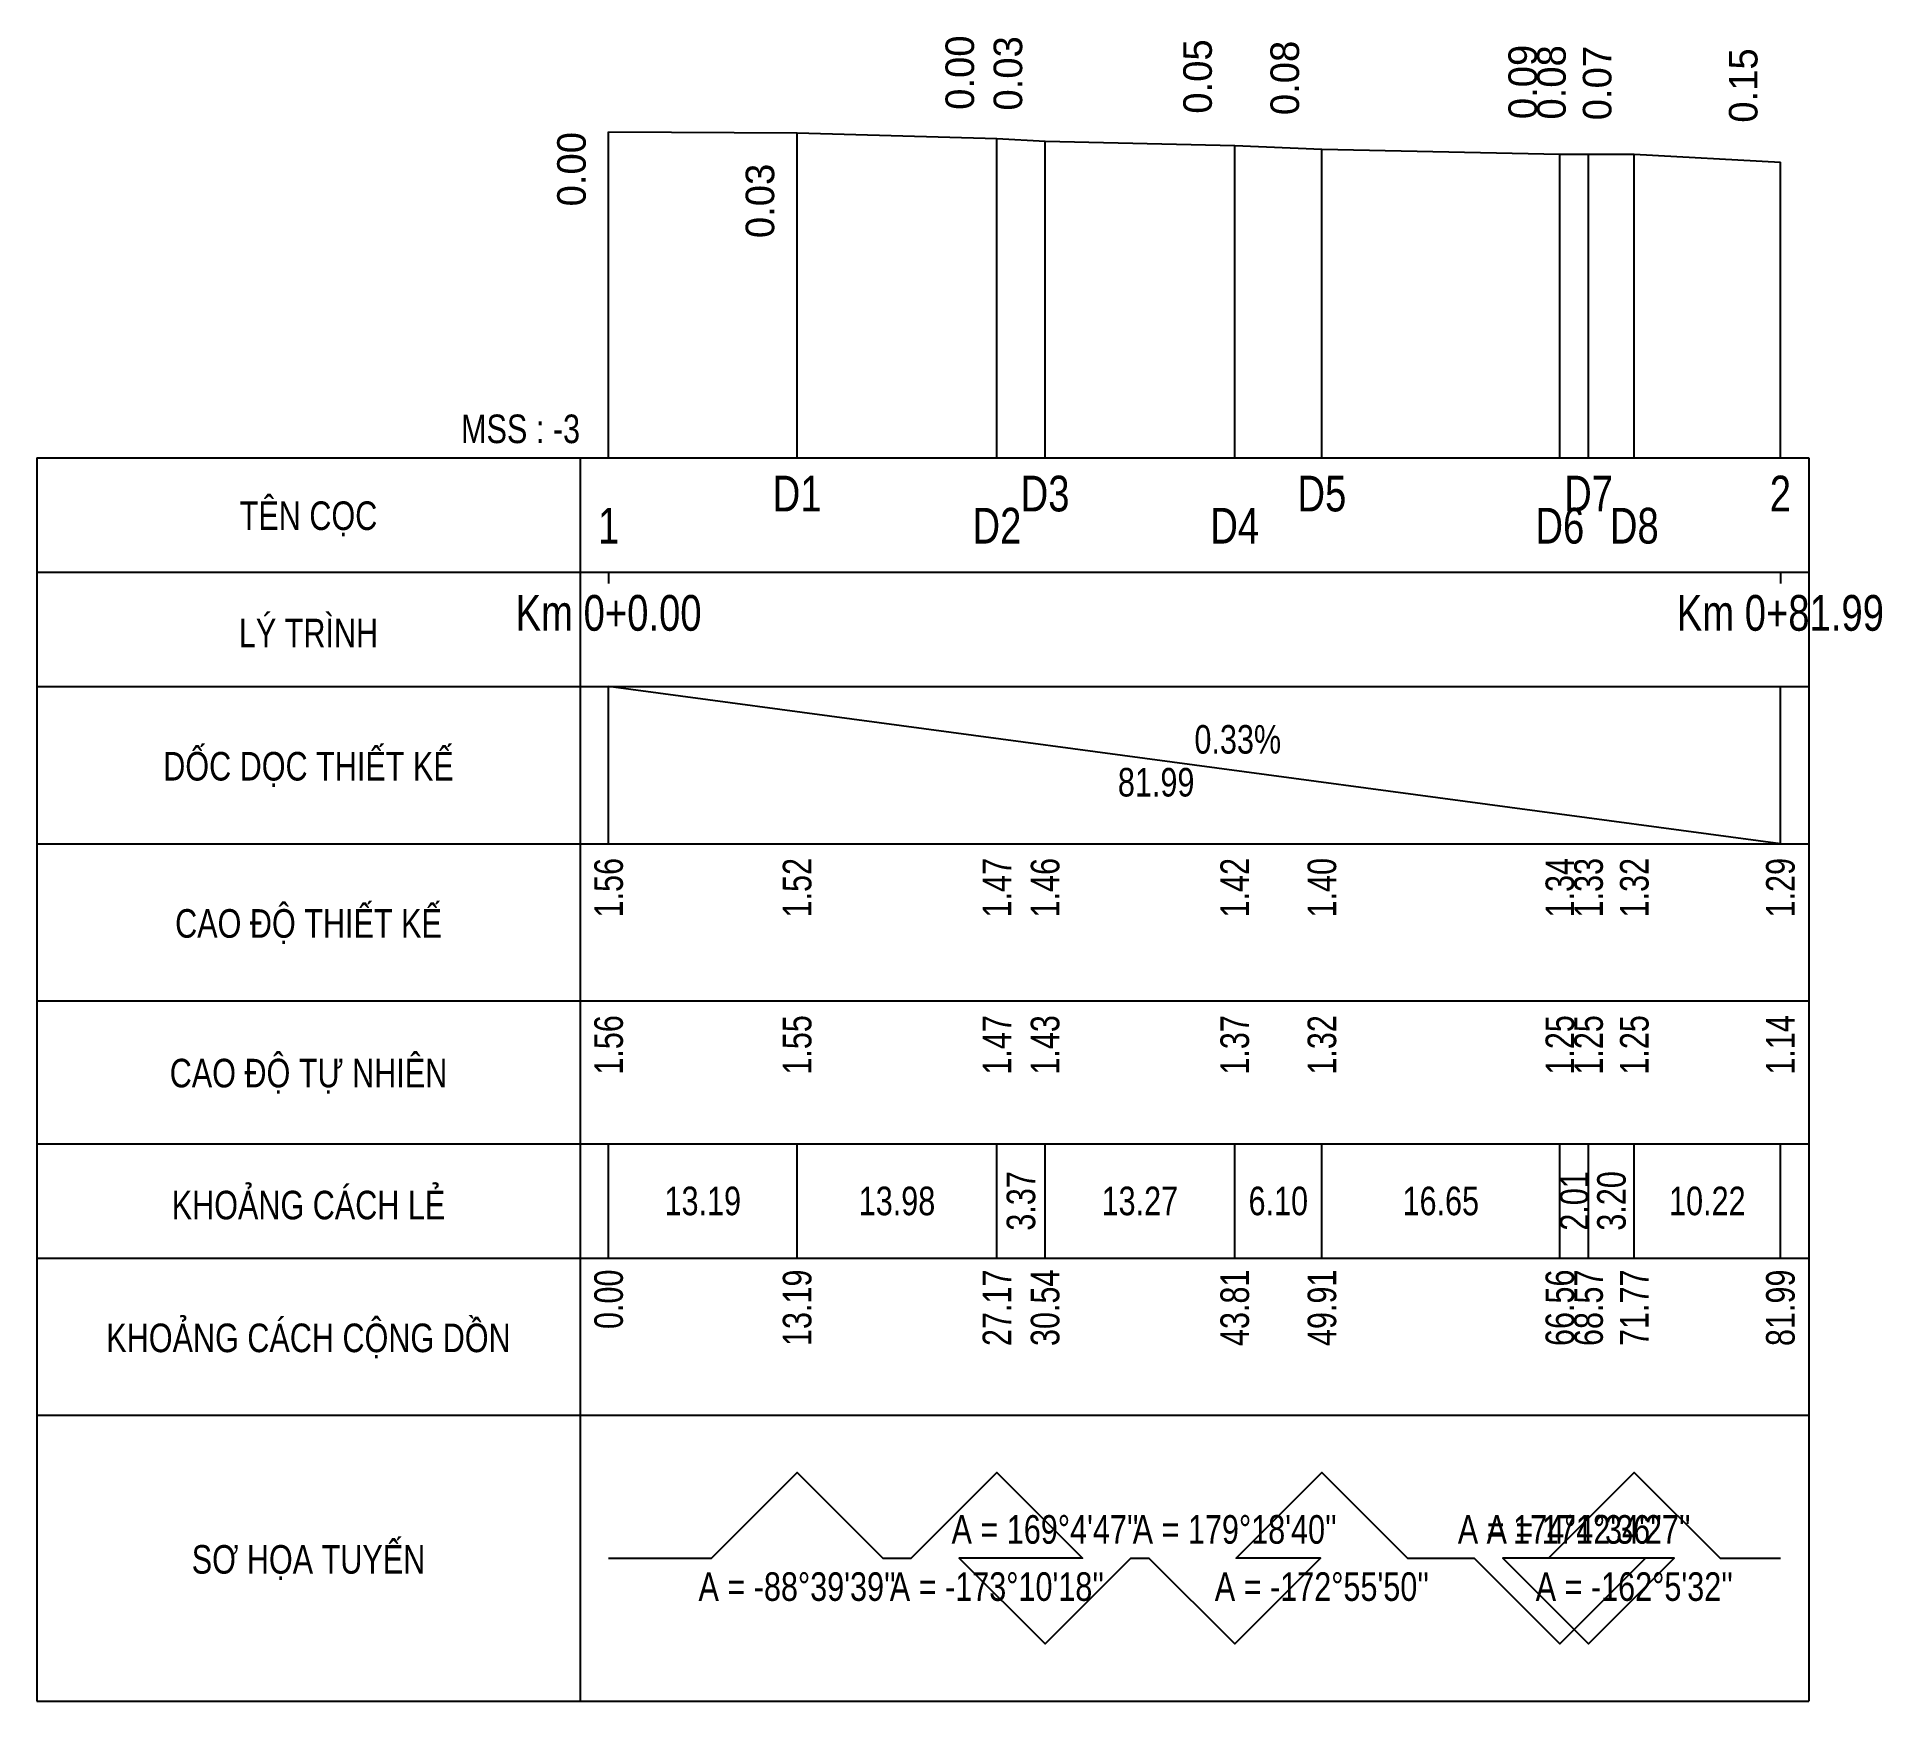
# Model space of a CAD drawing. Header units: inches. Extents: x -261 to 1013, y -2511 to 313.
# Drawn here: x 148.9 to 278, y -1249.3 to -1132.9 of the extents above; entities that cross this region are included whole.
import ezdxf
from ezdxf.enums import TextEntityAlignment as Align

# ---------------------------------------------------------------- set-up
doc = ezdxf.new("R2010")
doc.units = ezdxf.units.IN
doc.header["$MEASUREMENT"] = 0
for name, color, linetype in [('Bang TD tu nhien', 3, 'Continuous'), ('DD Ranh dan trong 1 trai', 2, 'Continuous'), ('Duong dong trac doc tu nhien', 9, 'Continuous'), ('Trac doc tu nhien', 3, 'Continuous'), ('TracDoc', 7, 'Continuous')]:
    doc.layers.add(name, color=color, linetype=linetype)
doc.styles.add('BangTD', font='viet buddy.shx', dxfattribs={"width": 0.8})

msp = doc.modelspace()

# ---------------------------------------------------------------- texts
at = {"layer": 'Bang TD tu nhien', "color": 3, "style": 'BangTD', "width": 0.8}
for s, p in [('TÊN CỌC', (167.88, -1166.33)), ('LÝ TRÌNH', (167.88, -1174.33)), ('DỐC DỌC THIẾT KẾ', (167.88, -1183.83)), ('CAO ĐỘ THIẾT KẾ', (167.88, -1194.83)), ('CAO ĐỘ TỰ NHIÊN', (167.88, -1205.33)), ('KHOẢNG CÁCH LẺ', (167.88, -1214.33)), ('KHOẢNG CÁCH CỘNG DỒN', (167.88, -1223.83)), ('SƠ HỌA TUYẾN', (167.88, -1239.33))]:
    msp.add_text(s, height=2, dxfattribs=at).set_placement(p, align=Align.MIDDLE)
at = {"layer": 'DD Ranh dan trong 1 trai', "color": 2}
for s, p in [('0.00', (215.05, -1137.98)), ('0.03', (218.42, -1138.03)), ('0.05', (231.69, -1138.25)), ('0.08', (237.79, -1138.35)), ('0.09', (254.44, -1138.63)), ('0.08', (256.45, -1138.66)), ('0.07', (259.65, -1138.71)), ('0.15', (269.87, -1138.88))]:
    msp.add_text(s, height=2, rotation=90, dxfattribs=at).set_placement(p, align=Align.BOTTOM_LEFT)
for s, p in [('0.00', (187.88, -1139.53)), ('0.03', (201.07, -1141.75))]:
    msp.add_text(s, height=2, rotation=90, dxfattribs=at).set_placement(p, align=Align.BOTTOM_RIGHT)
at = {"layer": 'Trac doc tu nhien', "color": 3, "insert": (186.88, -1161.33), "char_height": 2, "attachment_point": 9, "style": 'BangTD'}
msp.add_mtext('MSS : -3', dxfattribs=at)
at = {"layer": 'TracDoc', "color": 5, "style": 'BangTD', "width": 0.8}
for s, p in [('D1', (202.07, -1163.58)), ('D3', (219.42, -1163.58)), ('D5', (238.79, -1163.58)), ('D7', (257.45, -1163.58)), ('2', (270.87, -1163.58)), ('Km 0+0.00', (188.88, -1171.93)), ('Km 0+81.99', (270.87, -1171.93))]:
    msp.add_text(s, height=2.5, dxfattribs=at).set_placement(p, align=Align.TOP_CENTER)
for s, p in [('1', (188.88, -1169.08)), ('D2', (216.05, -1169.08)), ('D4', (232.69, -1169.08)), ('D6', (255.44, -1169.08)), ('D8', (260.65, -1169.08))]:
    msp.add_text(s, height=2.5, dxfattribs=at).set_placement(p, align=Align.BOTTOM_CENTER)
at = {"layer": 'TracDoc', "color": 2, "style": 'BangTD', "width": 0.8}
msp.add_text('0.33%', height=2, dxfattribs=at).set_placement((229.87, -1183.63), align=Align.BOTTOM_LEFT)
msp.add_text('81.99', height=2, dxfattribs=at).set_placement((229.87, -1184.03), align=Align.TOP_RIGHT)
for s, p in [('1.34', (255.44, -1190.33)), ('1.56', (188.88, -1190.33)), ('1.52', (202.07, -1190.33)), ('1.47', (216.05, -1190.33)), ('1.46', (219.42, -1190.33)), ('1.42', (232.69, -1190.33)), ('1.40', (238.79, -1190.33)), ('1.33', (257.45, -1190.33)), ('1.32', (260.65, -1190.33)), ('1.29', (270.87, -1190.33))]:
    msp.add_text(s, height=2, rotation=90, dxfattribs=at).set_placement(p, align=Align.MIDDLE_RIGHT)
at = {"layer": 'TracDoc', "color": 3, "style": 'BangTD', "width": 0.8}
for s, p in [('1.56', (188.88, -1201.33)), ('1.55', (202.07, -1201.33)), ('1.47', (216.05, -1201.33)), ('1.43', (219.42, -1201.33)), ('1.37', (232.69, -1201.33)), ('1.32', (238.79, -1201.33)), ('1.25', (255.44, -1201.33)), ('1.25', (257.45, -1201.33)), ('1.25', (260.65, -1201.33)), ('1.14', (270.87, -1201.33)), ('0.00', (188.88, -1219.13)), ('13.19', (202.07, -1219.13)), ('27.17', (216.05, -1219.13)), ('30.54', (219.42, -1219.13)), ('43.81', (232.69, -1219.13)), ('49.91', (238.79, -1219.13)), ('66.56', (255.44, -1219.13)), ('68.57', (257.45, -1219.13)), ('71.77', (260.65, -1219.13)), ('81.99', (270.87, -1219.13))]:
    msp.add_text(s, height=2, rotation=90, dxfattribs=at).set_placement(p, align=Align.MIDDLE_RIGHT)
for s, p in [('3.37', (217.73, -1214.33)), ('2.01', (256.44, -1214.33)), ('3.20', (259.05, -1214.33))]:
    msp.add_text(s, height=2, rotation=90, dxfattribs=at).set_placement(p, align=Align.MIDDLE_CENTER)
for s, p in [('13.19', (195.47, -1214.33)), ('13.98', (209.06, -1214.33)), ('13.27', (226.05, -1214.33)), ('6.10', (235.74, -1214.33)), ('16.65', (247.11, -1214.33)), ('10.22', (265.76, -1214.33))]:
    msp.add_text(s, height=2, dxfattribs=at).set_placement(p, align=Align.MIDDLE_CENTER)
at = {"layer": 'TracDoc', "color": 1, "char_height": 2, "attachment_point": 5, "style": 'BangTD'}
for s, insert in [("A = 169°4'47''", (219.42, -1237.33)), ("A = 179°18'40''", (232.69, -1237.33)), ("A = 174°42'36''", (255.44, -1237.33)), ("A = 171°34'27''", (257.45, -1237.33)), ("A = -88°39'39''", (202.07, -1241.33)), ("A = -173°10'18''", (216.05, -1241.33)), ("A = -172°55'50''", (238.79, -1241.33)), ("A = -162°5'32''", (260.65, -1241.33))]:
    msp.add_mtext(s, dxfattribs=dict(at, insert=insert))

# ---------------------------------------------------------------- linework, layer by layer
at = {"layer": 'Bang TD tu nhien', "color": 3}
for p, q in [((148.88, -1162.33), (148.88, -1249.33)), ((148.88, -1162.33), (272.87, -1162.33)), ((186.88, -1162.33), (186.88, -1249.33)), ((272.87, -1162.33), (272.87, -1249.33)), ((148.88, -1170.33), (272.87, -1170.33)), ((148.88, -1178.33), (272.87, -1178.33)), ((148.88, -1189.33), (272.87, -1189.33)), ((148.88, -1200.33), (272.87, -1200.33)), ((148.88, -1210.33), (272.87, -1210.33)), ((148.88, -1218.33), (272.87, -1218.33)), ((148.88, -1229.33), (272.87, -1229.33)), ((148.88, -1249.33), (272.87, -1249.33))]:
    msp.add_line(p, q, dxfattribs=at)
at = {"layer": 'Duong dong trac doc tu nhien', "color": 8}
for p, q in [((188.88, -1162.33), (188.88, -1139.53)), ((202.07, -1162.33), (202.07, -1139.58)), ((216.05, -1162.33), (216.05, -1139.98)), ((219.42, -1162.33), (219.42, -1140.18)), ((232.69, -1162.33), (232.69, -1140.48)), ((238.79, -1162.33), (238.79, -1140.73)), ((255.44, -1162.33), (255.44, -1141.08)), ((257.45, -1162.33), (257.45, -1141.08)), ((260.65, -1162.33), (260.65, -1141.08)), ((270.87, -1162.33), (270.87, -1141.63))]:
    msp.add_line(p, q, dxfattribs=at)
at = {"layer": 'Trac doc tu nhien', "color": 3}
msp.add_lwpolyline([(188.88, -1139.53), (202.07, -1139.58), (216.05, -1139.98), (219.42, -1140.18), (232.69, -1140.48), (238.79, -1140.73), (255.44, -1141.08), (257.45, -1141.08), (260.65, -1141.08), (270.87, -1141.63)], dxfattribs=at)
at = {"layer": 'TracDoc', "color": 5}
for p, q in [((188.88, -1170.33), (188.88, -1171.13)), ((270.87, -1170.33), (270.87, -1171.13))]:
    msp.add_line(p, q, dxfattribs=at)
at = {"layer": 'TracDoc', "color": 2}
for p, q in [((188.88, -1189.33), (188.88, -1178.33)), ((270.87, -1189.33), (188.88, -1178.33)), ((270.87, -1189.33), (270.87, -1178.33))]:
    msp.add_line(p, q, dxfattribs=at)
at = {"layer": 'TracDoc', "color": 3}
for p, q in [((188.88, -1218.33), (188.88, -1210.33)), ((202.07, -1218.33), (202.07, -1210.33)), ((216.05, -1218.33), (216.05, -1210.33)), ((219.42, -1218.33), (219.42, -1210.33)), ((232.69, -1218.33), (232.69, -1210.33)), ((238.79, -1218.33), (238.79, -1210.33)), ((255.44, -1218.33), (255.44, -1210.33)), ((257.45, -1218.33), (257.45, -1210.33)), ((260.65, -1218.33), (260.65, -1210.33)), ((270.87, -1218.33), (270.87, -1210.33))]:
    msp.add_line(p, q, dxfattribs=at)
at = {"layer": 'TracDoc', "color": 1}
msp.add_lwpolyline([(188.88, -1239.33), (196.07, -1239.33), (202.07, -1233.33), (208.07, -1239.33), (210.05, -1239.33), (216.05, -1233.33), (222.05, -1239.33), (213.42, -1239.33), (219.42, -1245.33), (225.42, -1239.33), (226.69, -1239.33), (232.69, -1245.33), (238.69, -1239.33), (232.79, -1239.33), (238.79, -1233.33), (244.79, -1239.33), (249.44, -1239.33), (255.44, -1245.33), (261.44, -1239.33), (251.45, -1239.33), (257.45, -1245.33), (263.45, -1239.33), (254.65, -1239.33), (260.65, -1233.33), (266.65, -1239.33), (270.87, -1239.33)], dxfattribs=at)

msp.set_redraw_order([(e.dxf.handle, doc.entitydb.next_handle()) for e in msp.query("TEXT MTEXT ATTDEF DIMENSION ARC_DIMENSION")])  # texts and dimensions are drawn at this point

doc.saveas('drawing.dxf')
